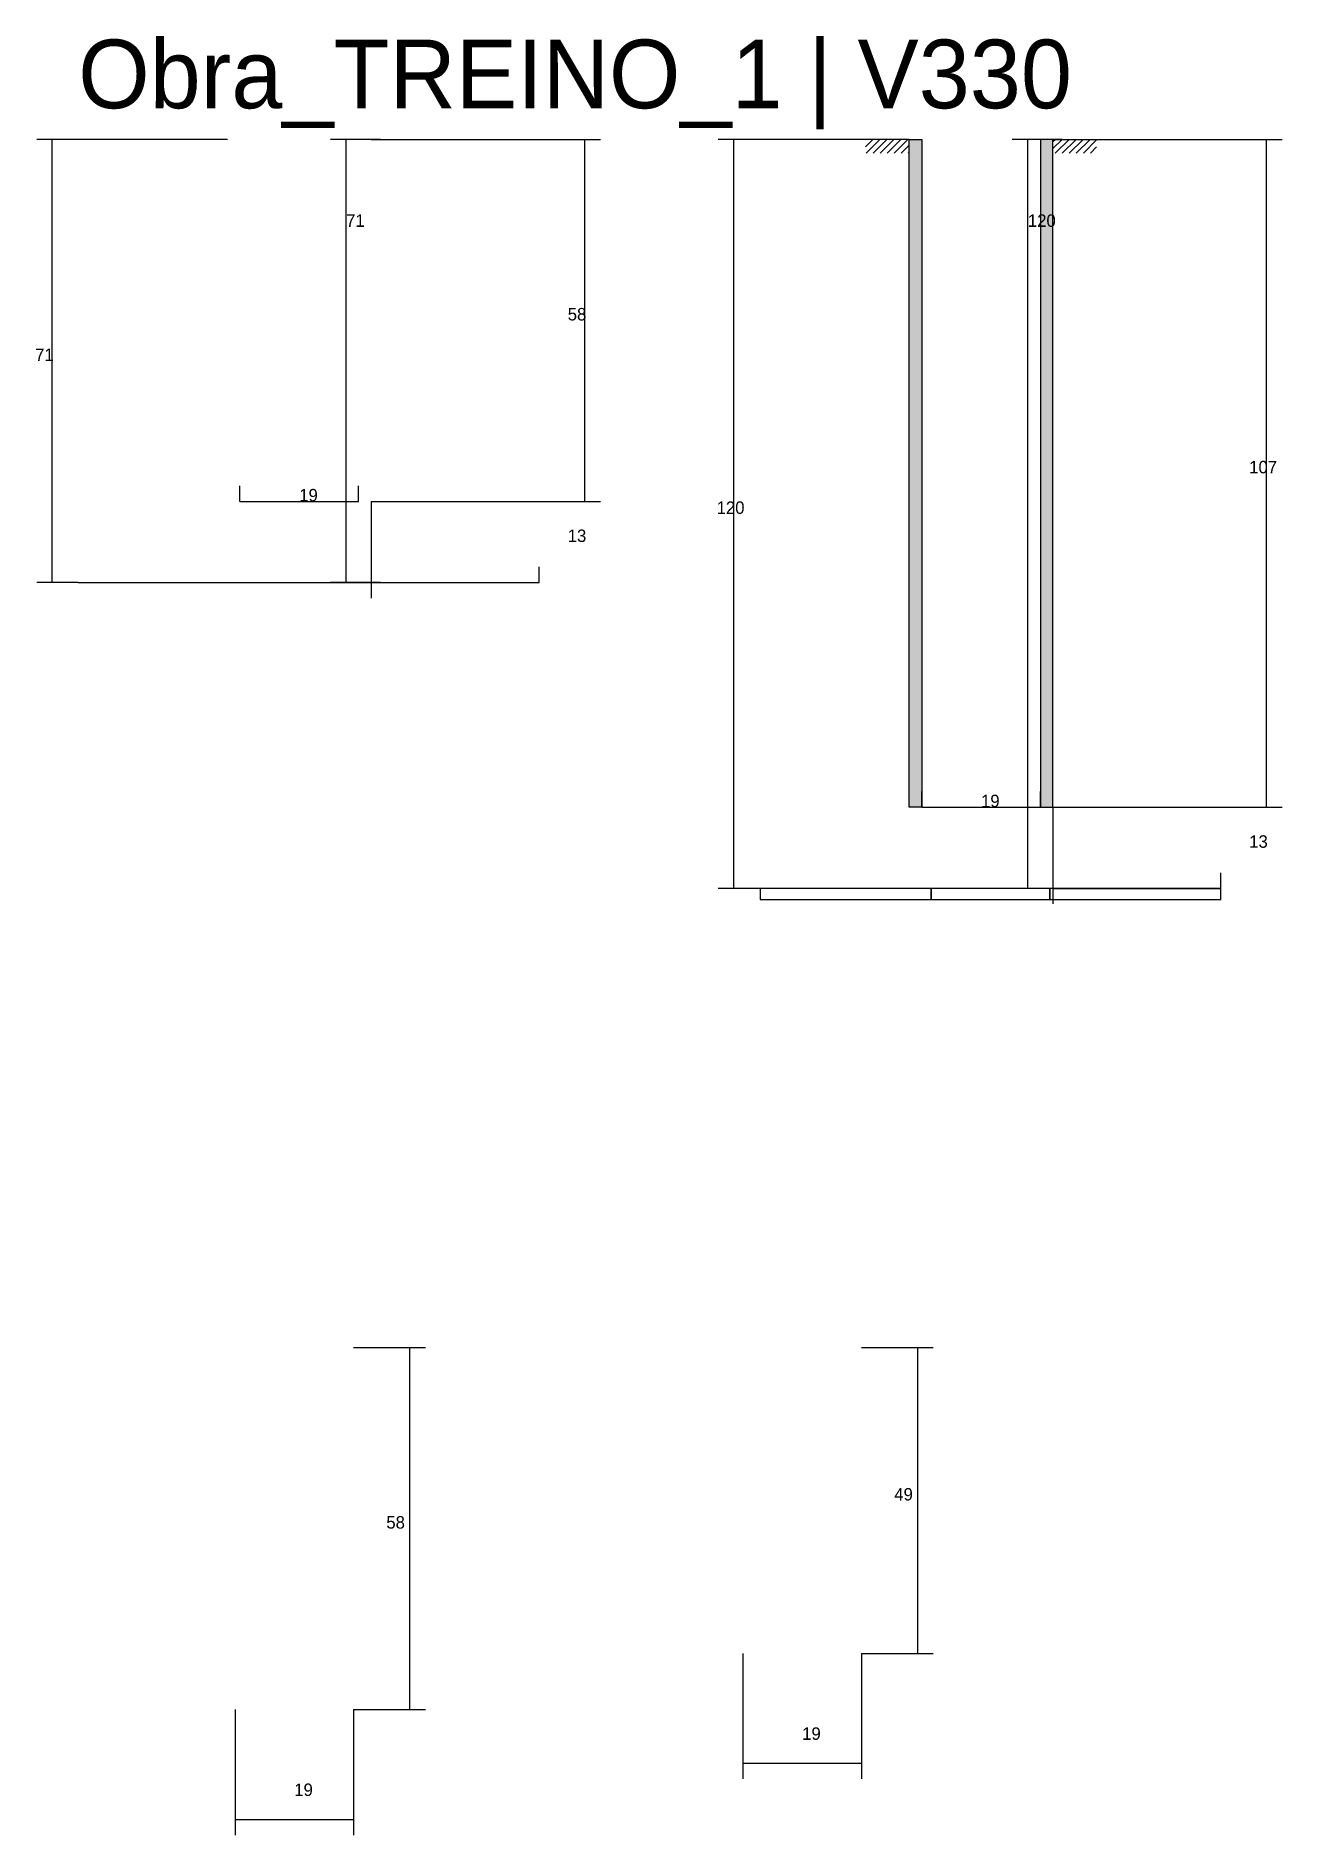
# Model space of a CAD drawing. Header units: metres. Extents: x -41 to 34800, y -36000 to 1848.
# Drawn here: x 20366 to 20766, y -2413 to -1837 of the extents above; entities that cross this region are included whole.
import ezdxf

# ---------------------------------------------------------------- set-up
doc = ezdxf.new("R2010")
doc.units = ezdxf.units.M
for name, color, linetype in [('COTA', 4, 'Continuous'), ('Cota Seção (2x)', 4, 'Continuous'), ('Hachura', 253, 'Continuous'), ('LABEL_ID', 3, 'Continuous'), ('Painéis', 200, 'Continuous')]:
    doc.layers.add(name, color=color, linetype=linetype)

msp = doc.modelspace()

# ---------------------------------------------------------------- texts
at = {"layer": 'COTA'}
for s, p in [('58', (20536.8, -1928)), ('71', (20366.2, -1941)), ('107', (20755.1, -1977)), ('120', (20584.5, -1990)), ('13', (20536.8, -1999)), ('13', (20755.1, -2097)), ('49', (20641.4, -2306.2)), ('58', (20478.7, -2315.2)), ('19', (20611.9, -2382.9)), ('19', (20449.2, -2400.9))]:
    msp.add_text(s, height=4, dxfattribs=at).set_placement(p)
at = {"layer": 'Cota Seção (2x)'}
for s, p in [('71', (20465.8, -1898)), ('120', (20684.2, -1898)), ('19', (20450.8, -1986)), ('19', (20669.2, -2084))]:
    msp.add_text(s, height=4, dxfattribs=at).set_placement(p)
at = {"layer": 'LABEL_ID'}
msp.add_text('Obra_TREINO_1 | V330', height=22, dxfattribs=at).set_placement((20380, -1860))

# ---------------------------------------------------------------- hatches: boundary and pattern name
at = {"layer": 'Hachura'}
h = msp.add_hatch(dxfattribs=at)
h.set_pattern_fill('ANSI31', scale=0.5)
h.paths.add_polyline_path([(20646.2, -1874.4), (20646.2, -1870), (20646.2, -1870), (20632.2, -1870), (20632.2, -1870), (20632.2, -1874.4), (20632.2, -1874.4), (20646.2, -1874.4)])
h = msp.add_hatch(color=8, dxfattribs=at)
h.dxf.hatch_style = 1
h.paths.add_polyline_path([(20646.2, -2084), (20650.2, -2084), (20650.2, -2084), (20650.2, -1870), (20650.2, -1870), (20646.2, -1870), (20646.2, -1870), (20646.2, -2084)])
h = msp.add_hatch(color=8, dxfattribs=at)
h.dxf.hatch_style = 1
h.paths.add_polyline_path([(20688.2, -2084), (20692.2, -2084), (20692.2, -2084), (20692.2, -1870), (20692.2, -1870), (20688.2, -1870), (20688.2, -1870), (20688.2, -2084)])
h = msp.add_hatch(dxfattribs=at)
h.set_pattern_fill('ANSI31', scale=0.5)
h.paths.add_polyline_path([(20692.2, -1874.4), (20692.2, -1870), (20692.2, -1870), (20706.2, -1870), (20706.2, -1870), (20706.2, -1874.4), (20706.2, -1874.4), (20692.2, -1874.4)])

# ---------------------------------------------------------------- linework, layer by layer
at = {"layer": 'COTA'}
for p, q in [((20427.8, -1870), (20366.7, -1870)), ((20371.7, -2012), (20371.7, -1870)), ((20473.8, -1870), (20547.3, -1870)), ((20542.3, -1986), (20542.3, -1870)), ((20646.2, -1870), (20585, -1870)), ((20590, -2110), (20590, -1870)), ((20692.2, -1870), (20765.6, -1870)), ((20760.6, -2084), (20760.6, -1870)), ((20473.8, -1986), (20547.3, -1986)), ((20473.8, -1986), (20473.8, -2017)), ((20380, -2012), (20366.7, -2012)), ((20473.8, -2012), (20527.6, -2012)), ((20527.6, -2012), (20527.6, -2007)), ((20692.2, -2084), (20765.6, -2084)), ((20692.2, -2084), (20692.2, -2115)), ((20598.4, -2110), (20585, -2110)), ((20692.2, -2110), (20746, -2110)), ((20746, -2110), (20746, -2105)), ((20468.2, -2257.2), (20491.2, -2257.2)), ((20486.2, -2373.2), (20486.2, -2257.2)), ((20630.9, -2257.2), (20653.9, -2257.2)), ((20648.9, -2355.2), (20648.9, -2257.2)), ((20592.9, -2355.2), (20592.9, -2395.4)), ((20630.9, -2355.2), (20630.9, -2395.4)), ((20630.9, -2355.2), (20653.9, -2355.2)), ((20430.3, -2373.2), (20430.3, -2413.4)), ((20468.2, -2373.2), (20468.2, -2413.4)), ((20468.2, -2373.2), (20491.2, -2373.2)), ((20592.9, -2390.4), (20630.9, -2390.4)), ((20430.3, -2408.4), (20468.2, -2408.4))]:
    msp.add_line(p, q, dxfattribs=at)
at = {"layer": 'Cota Seção (2x)'}
for p, q in [((20476.8, -1870), (20460.8, -1870)), ((20465.8, -2012), (20465.8, -1870)), ((20695.2, -1870), (20679.2, -1870)), ((20684.2, -2110), (20684.2, -1870)), ((20431.8, -1986), (20431.8, -1981)), ((20469.8, -1986), (20469.8, -1981)), ((20431.8, -1986), (20469.8, -1986)), ((20476.8, -2012), (20460.8, -2012)), ((20650.2, -2084), (20650.2, -2079)), ((20688.2, -2084), (20688.2, -2079)), ((20650.2, -2084), (20688.2, -2084)), ((20695.2, -2110), (20679.2, -2110))]:
    msp.add_line(p, q, dxfattribs=at)
at = {"layer": 'Painéis'}
for p, q in [((20380, -2012), (20434.8, -2012)), ((20434.8, -2012), (20472.8, -2012)), ((20472.8, -2012), (20527.6, -2012))]:
    msp.add_line(p, q, dxfattribs=at)
for points in [[(20646.2, -1870), (20650.2, -1870), (20650.2, -2084), (20646.2, -2084)], [(20692.2, -1870), (20688.2, -1870), (20688.2, -2084), (20692.2, -2084)], [(20653.2, -2113.6), (20653.2, -2110), (20598.4, -2110), (20598.4, -2113.6)], [(20691.2, -2113.6), (20691.2, -2110), (20653.2, -2110), (20653.2, -2113.6)], [(20746, -2113.6), (20746, -2110), (20691.2, -2110), (20691.2, -2113.6)]]:
    msp.add_lwpolyline(points, close=True, dxfattribs=at)

msp.set_redraw_order([(e.dxf.handle, doc.entitydb.next_handle()) for e in msp.query("TEXT MTEXT ATTDEF DIMENSION ARC_DIMENSION")])  # texts and dimensions are drawn at this point

doc.saveas('drawing.dxf')
